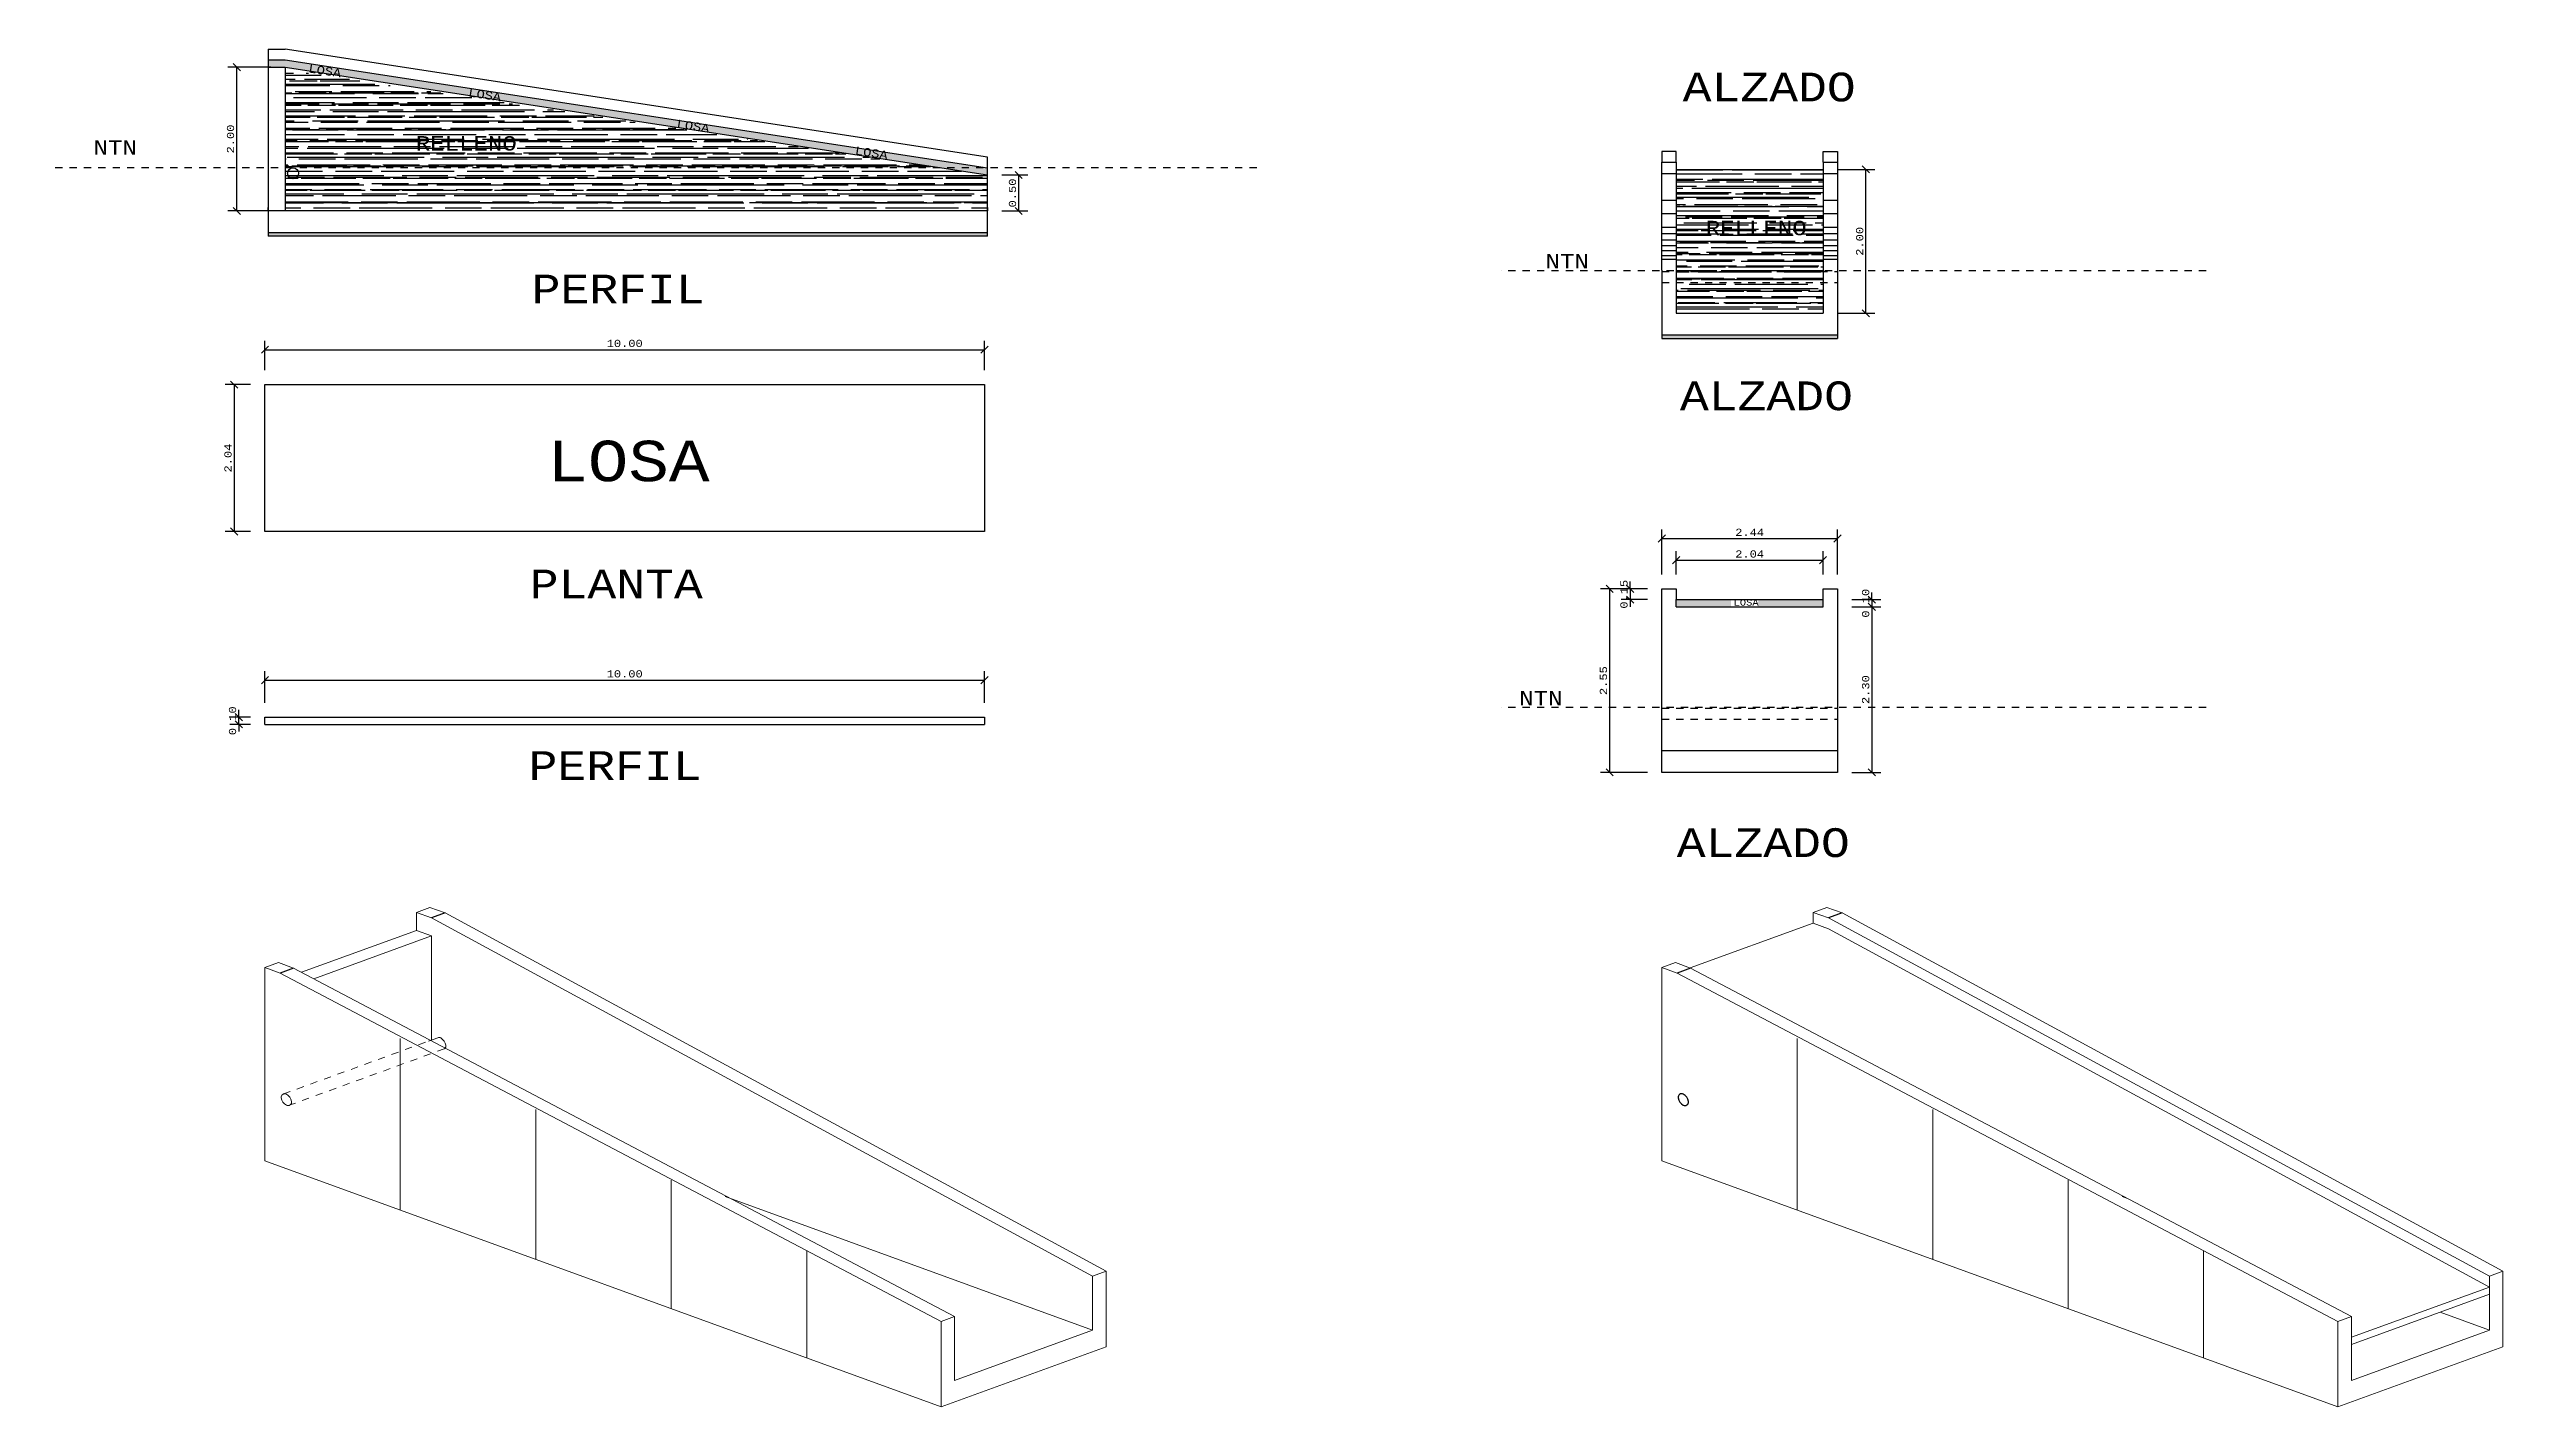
# Model space of a CAD drawing. Header units: metres. Extents: x -108 to 1267, y -15 to 572.
# Drawn here: x -21.52 to 12.59, y 4.24 to 23.11 of the extents above; entities that cross this region are included whole.
import ezdxf

# ---------------------------------------------------------------- set-up
doc = ezdxf.new("R2010")
doc.units = ezdxf.units.M
doc.linetypes.add('DASHED2', pattern=[0.375, 0.25, -0.125])
doc.layers.get('Defpoints').update_dxf_attribs({"lineweight": 0})
for name, color, linetype, lineweight in [('Cotas', 144, 'Continuous', 0), ('Muros', 7, 'Continuous', 0), ('Tubo-dre', 170, 'Continuous', 0)]:
    doc.layers.add(name, color=color, linetype=linetype, lineweight=lineweight)
doc.styles.add('corrier new', font='cour.ttf', dxfattribs={"height": 0.1})
doc.styles.get("Standard").update_dxf_attribs({"font": 'cour.ttf', "height": 0.1})
doc.dimstyles.new('Ing_metros_anotativa', dxfattribs={"dimscale": 0, "dimtxt": 0.1, "dimasz": 0.1, "dimexe": 0.125, "dimexo": 0.2, "dimgap": 0.03, "dimtad": 1, "dimzin": 1, "dimdsep": 46, "dimtxsty": 'corrier new', "dimblk": 'OBLIQUE', "dimcen": 0, "dimadec": 0, "dimazin": 0, "dimtfac": 1, "dimtix": 1, "dimtmove": 0, "dimatfit": 3, "dimfxl": 1, "dimarcsym": 0})

msp = doc.modelspace()

# ---------------------------------------------------------------- texts
at = {"transparency": 33554687, "char_height": 0.1139, "attachment_point": 1, "rotation": 351.2978}
for insert in [(-17.901, 22.903), (-15.679, 22.569), (-12.783, 22.135), (-10.305, 21.763)]:
    msp.add_mtext_dynamic_manual_height_columns('LOSA', width=1.08107, gutter_width=0.57, heights=[0], dxfattribs=dict(at, insert=insert))
at = {"transparency": 33554687, "attachment_point": 1}
for s, width, gutter_width, insert, char_height in [('ALZADO', 8.15481, 1, (1.187, 22.787), 0.4), ('NTN', 10.02919, 1, (-20.899, 21.846), 0.2), ('RELLENO', 1.89775, 1, (-16.42, 21.904), 0.2), ('RELLENO', 1.89775, 1, (1.508, 20.727), 0.2), ('NTN', 10.02919, 1, (-0.718, 20.265), 0.2), ('PERFIL', 8.15481, 1, (-14.81, 19.979), 0.4), ('ALZADO', 8.15481, 1, (1.149, 18.495), 0.4), ('LOSA', 5.33895, 2.813, (-14.594, 17.671), 0.5627), ('PLANTA', 8.15481, 1, (-14.837, 15.879), 0.4), ('LOSA', 0.82254, 0.433, (1.895, 15.466), 0.0867), ('NTN', 10.02919, 1, (-1.085, 14.194), 0.2), ('PERFIL', 8.15481, 1, (-14.853, 13.356), 0.4), ('ALZADO', 8.15481, 1, (1.105, 12.285), 0.4)]:
    msp.add_mtext_dynamic_manual_height_columns(s, width=width, gutter_width=gutter_width, heights=[0], dxfattribs=dict(at, insert=insert, char_height=char_height))

# ---------------------------------------------------------------- blocks, each defined once
blk = doc.blocks.new('tubo-dren')
at = {"transparency": 33554687}
blk.add_line((-2.18, 0.826), (-2.048, 0.778), dxfattribs=at)
at = {"linetype": 'DASHED2', "ltscale": 0.35, "transparency": 33554559}
for p, q in [((-0.032, 0.044), (-2.048, 0.778)), ((-2.266, 0.671), (-0.124, -0.109))]:
    blk.add_line(p, q, dxfattribs=at)
at = {"transparency": 33554687}
for centre, radius, start, end in [((-2.243, 0.712), 0.0484, 170.4568, 235), ((-2.147, 0.696), 0.145, 119.5432, 170.4568), ((-2.195, 0.78), 0.0484, 67.8746, 119.5432), ((-0.001, -0.085), 0.145, 119.5432, 170.4568), ((-0.049, -0.001), 0.0484, 350.4568, 119.5432), ((-0.097, -0.069), 0.0484, 170.4568, 299.5432), ((-0.144, 0.015), 0.145, 299.5432, 350.4568)]:
    blk.add_arc(centre, radius, start, end, dxfattribs=at)
blk = doc.blocks.new('_Oblique')
at = {"color": 0, "linetype": 'ByBlock', "lineweight": -2}
blk.add_line((-0.5, -0.5), (0.5, 0.5), dxfattribs=at)
blk = doc.blocks.new('*D116')
at = {"layer": 'Cotas', "color": 0, "lineweight": -2, "transparency": 16777216}
for p, q in [((3.338, 21.442), (3.859, 21.442)), ((3.734, 19.442), (3.734, 21.442)), ((3.338, 19.442), (3.859, 19.442))]:
    blk.add_line(p, q, dxfattribs=at)
at = {"layer": 'Defpoints', "color": 0, "transparency": 16777216}
for p in [(3.138, 21.442), (3.734, 21.442), (3.138, 19.442)]:
    blk.add_point(p, dxfattribs=at)
at = {"layer": 'Cotas', "color": 0, "lineweight": -2, "transparency": 16777216, "xscale": 0.1, "yscale": 0.1, "zscale": 0.1}
for p, rotation in [((3.734, 21.442), 90), ((3.734, 19.442), 270)]:
    blk.add_blockref('_Oblique', p, dxfattribs=dict(at, rotation=rotation))
at = {"layer": 'Cotas', "color": 0, "transparency": 16777216, "insert": (3.648, 20.442), "char_height": 0.1, "attachment_point": 5, "rotation": 90, "style": 'corrier new'}
blk.add_mtext('2.00', dxfattribs=at)
blk = doc.blocks.new('*D117')
at = {"layer": 'Cotas', "color": 0, "lineweight": -2, "transparency": 16777216}
for p, q in [((-18.517, 18.65), (-18.517, 19.061)), ((-18.517, 18.936), (-8.517, 18.936)), ((-8.517, 18.65), (-8.517, 19.061))]:
    blk.add_line(p, q, dxfattribs=at)
at = {"layer": 'Defpoints', "color": 0, "transparency": 16777216}
for p in [(-8.517, 18.936), (-18.517, 18.45), (-8.517, 18.45)]:
    blk.add_point(p, dxfattribs=at)
at = {"layer": 'Cotas', "color": 0, "lineweight": -2, "transparency": 16777216, "xscale": 0.1, "yscale": 0.1, "zscale": 0.1, "rotation": 180}
blk.add_blockref('_Oblique', (-18.517, 18.936), dxfattribs=at)
at = {"layer": 'Cotas', "color": 0, "lineweight": -2, "transparency": 16777216, "xscale": 0.1, "yscale": 0.1, "zscale": 0.1}
blk.add_blockref('_Oblique', (-8.517, 18.936), dxfattribs=at)
at = {"layer": 'Cotas', "color": 0, "transparency": 16777216, "insert": (-13.517, 19.023), "char_height": 0.1, "attachment_point": 5, "style": 'corrier new'}
blk.add_mtext('10.00', dxfattribs=at)
blk = doc.blocks.new('*D118')
at = {"layer": 'Cotas', "color": 0, "lineweight": -2, "transparency": 16777216}
for p, q in [((-18.717, 18.45), (-19.069, 18.45)), ((-18.944, 18.45), (-18.944, 16.41)), ((-18.717, 16.41), (-19.069, 16.41))]:
    blk.add_line(p, q, dxfattribs=at)
at = {"layer": 'Defpoints', "color": 0, "transparency": 16777216}
for p in [(-18.517, 18.45), (-18.944, 16.41), (-18.517, 16.41)]:
    blk.add_point(p, dxfattribs=at)
at = {"layer": 'Cotas', "color": 0, "lineweight": -2, "transparency": 16777216, "xscale": 0.1, "yscale": 0.1, "zscale": 0.1}
for p, rotation in [((-18.944, 18.45), 90), ((-18.944, 16.41), 270)]:
    blk.add_blockref('_Oblique', p, dxfattribs=dict(at, rotation=rotation))
at = {"layer": 'Cotas', "color": 0, "transparency": 16777216, "insert": (-19.03, 17.43), "char_height": 0.1, "attachment_point": 5, "rotation": 90, "style": 'corrier new'}
blk.add_mtext('2.04', dxfattribs=at)
blk = doc.blocks.new('*D119')
at = {"layer": 'Cotas', "color": 0, "lineweight": -2, "transparency": 16777216}
for p, q in [((-18.717, 13.829), (-19.006, 13.829)), ((-18.717, 13.729), (-19.006, 13.729)), ((-18.881, 13.829), (-18.881, 13.929)), ((-18.881, 13.729), (-18.881, 13.829)), ((-18.881, 13.729), (-18.881, 13.629))]:
    blk.add_line(p, q, dxfattribs=at)
at = {"layer": 'Defpoints', "color": 0, "transparency": 16777216}
for p in [(-18.881, 13.829), (-18.517, 13.829), (-18.517, 13.729)]:
    blk.add_point(p, dxfattribs=at)
at = {"layer": 'Cotas', "color": 0, "lineweight": -2, "transparency": 16777216, "xscale": 0.1, "yscale": 0.1, "zscale": 0.1}
for p, rotation in [((-18.881, 13.829), 270), ((-18.881, 13.729), 90)]:
    blk.add_blockref('_Oblique', p, dxfattribs=dict(at, rotation=rotation))
at = {"layer": 'Cotas', "color": 0, "transparency": 16777216, "insert": (-18.967, 13.779), "char_height": 0.1, "attachment_point": 5, "rotation": 90, "style": 'corrier new'}
blk.add_mtext('0.10', dxfattribs=at)
blk = doc.blocks.new('*D121')
at = {"layer": 'Cotas', "color": 0, "lineweight": -2, "transparency": 16777216}
for p, q in [((-18.517, 14.029), (-18.517, 14.468)), ((-18.517, 14.343), (-8.517, 14.343)), ((-8.517, 14.029), (-8.517, 14.468))]:
    blk.add_line(p, q, dxfattribs=at)
at = {"layer": 'Defpoints', "color": 0, "transparency": 16777216}
for p in [(-8.517, 14.343), (-18.517, 13.829), (-8.517, 13.829)]:
    blk.add_point(p, dxfattribs=at)
at = {"layer": 'Cotas', "color": 0, "lineweight": -2, "transparency": 16777216, "xscale": 0.1, "yscale": 0.1, "zscale": 0.1, "rotation": 180}
blk.add_blockref('_Oblique', (-18.517, 14.343), dxfattribs=at)
at = {"layer": 'Cotas', "color": 0, "lineweight": -2, "transparency": 16777216, "xscale": 0.1, "yscale": 0.1, "zscale": 0.1}
blk.add_blockref('_Oblique', (-8.517, 14.343), dxfattribs=at)
at = {"layer": 'Cotas', "color": 0, "transparency": 16777216, "insert": (-13.517, 14.43), "char_height": 0.1, "attachment_point": 5, "style": 'corrier new'}
blk.add_mtext('10.00', dxfattribs=at)
blk = doc.blocks.new('*D123')
at = {"layer": 'Cotas', "color": 0, "lineweight": -2, "transparency": 16777216}
for p, q in [((-8.274, 21.364), (-7.916, 21.364)), ((-8.041, 20.864), (-8.041, 21.364)), ((-8.274, 20.864), (-7.916, 20.864))]:
    blk.add_line(p, q, dxfattribs=at)
at = {"layer": 'Defpoints', "color": 0, "transparency": 16777216}
for p in [(-8.474, 21.364), (-8.041, 21.364), (-8.474, 20.864)]:
    blk.add_point(p, dxfattribs=at)
at = {"layer": 'Cotas', "color": 0, "lineweight": -2, "transparency": 16777216, "xscale": 0.1, "yscale": 0.1, "zscale": 0.1}
for p, rotation in [((-8.041, 21.364), 90), ((-8.041, 20.864), 270)]:
    blk.add_blockref('_Oblique', p, dxfattribs=dict(at, rotation=rotation))
at = {"layer": 'Cotas', "color": 0, "transparency": 16777216, "insert": (-8.127, 21.114), "char_height": 0.1, "attachment_point": 5, "rotation": 90, "style": 'corrier new'}
blk.add_mtext('0.50', dxfattribs=at)
blk = doc.blocks.new('*D124')
at = {"layer": 'Cotas', "color": 0, "lineweight": -2, "transparency": 16777216}
for p, q in [((-18.434, 22.864), (-19.033, 22.864)), ((-18.908, 20.864), (-18.908, 22.864)), ((-18.434, 20.864), (-19.033, 20.864))]:
    blk.add_line(p, q, dxfattribs=at)
at = {"layer": 'Defpoints', "color": 0, "transparency": 16777216}
for p in [(-18.908, 22.864), (-18.234, 22.864), (-18.234, 20.864)]:
    blk.add_point(p, dxfattribs=at)
at = {"layer": 'Cotas', "color": 0, "lineweight": -2, "transparency": 16777216, "xscale": 0.1, "yscale": 0.1, "zscale": 0.1}
for p, rotation in [((-18.908, 22.864), 90), ((-18.908, 20.864), 270)]:
    blk.add_blockref('_Oblique', p, dxfattribs=dict(at, rotation=rotation))
at = {"layer": 'Cotas', "color": 0, "transparency": 16777216, "insert": (-18.995, 21.864), "char_height": 0.1, "attachment_point": 5, "rotation": 90, "style": 'corrier new'}
blk.add_mtext('2.00', dxfattribs=at)
blk = doc.blocks.new('*D126')
at = {"layer": 'Cotas', "color": 0, "lineweight": -2, "transparency": 16777216}
for p, q in [((0.698, 15.612), (0.047, 15.612)), ((0.172, 15.612), (0.172, 13.062)), ((0.698, 13.062), (0.047, 13.062))]:
    blk.add_line(p, q, dxfattribs=at)
at = {"layer": 'Defpoints', "color": 0, "transparency": 16777216}
for p in [(0.898, 15.612), (0.172, 13.062), (0.898, 13.062)]:
    blk.add_point(p, dxfattribs=at)
at = {"layer": 'Cotas', "color": 0, "lineweight": -2, "transparency": 16777216, "xscale": 0.1, "yscale": 0.1, "zscale": 0.1}
for p, rotation in [((0.172, 15.612), 90), ((0.172, 13.062), 270)]:
    blk.add_blockref('_Oblique', p, dxfattribs=dict(at, rotation=rotation))
at = {"layer": 'Cotas', "color": 0, "transparency": 16777216, "insert": (0.086, 14.337), "char_height": 0.1, "attachment_point": 5, "rotation": 90, "style": 'corrier new'}
blk.add_mtext('2.55', dxfattribs=at)
blk = doc.blocks.new('*D127')
at = {"layer": 'Cotas', "color": 0, "lineweight": -2, "transparency": 16777216}
for p, q in [((0.898, 15.812), (0.898, 16.436)), ((3.338, 15.812), (3.338, 16.436)), ((0.898, 16.311), (3.338, 16.311))]:
    blk.add_line(p, q, dxfattribs=at)
at = {"layer": 'Defpoints', "color": 0, "transparency": 16777216}
for p in [(3.338, 16.311), (0.898, 15.612), (3.338, 15.612)]:
    blk.add_point(p, dxfattribs=at)
at = {"layer": 'Cotas', "color": 0, "lineweight": -2, "transparency": 16777216, "xscale": 0.1, "yscale": 0.1, "zscale": 0.1, "rotation": 180}
blk.add_blockref('_Oblique', (0.898, 16.311), dxfattribs=at)
at = {"layer": 'Cotas', "color": 0, "lineweight": -2, "transparency": 16777216, "xscale": 0.1, "yscale": 0.1, "zscale": 0.1}
blk.add_blockref('_Oblique', (3.338, 16.311), dxfattribs=at)
at = {"layer": 'Cotas', "color": 0, "transparency": 16777216, "insert": (2.118, 16.398), "char_height": 0.1, "attachment_point": 5, "style": 'corrier new'}
blk.add_mtext('2.44', dxfattribs=at)
blk = doc.blocks.new('*D128')
at = {"layer": 'Cotas', "color": 0, "lineweight": -2, "transparency": 16777216}
for p, q in [((3.538, 15.362), (3.942, 15.362)), ((3.817, 15.362), (3.817, 13.062)), ((3.538, 13.062), (3.942, 13.062))]:
    blk.add_line(p, q, dxfattribs=at)
at = {"layer": 'Defpoints', "color": 0, "transparency": 16777216}
for p in [(3.338, 15.362), (3.338, 13.062), (3.817, 13.062)]:
    blk.add_point(p, dxfattribs=at)
at = {"layer": 'Cotas', "color": 0, "lineweight": -2, "transparency": 16777216, "xscale": 0.1, "yscale": 0.1, "zscale": 0.1}
for p, rotation in [((3.817, 15.362), 90), ((3.817, 13.062), 270)]:
    blk.add_blockref('_Oblique', p, dxfattribs=dict(at, rotation=rotation))
at = {"layer": 'Cotas', "color": 0, "transparency": 16777216, "insert": (3.731, 14.212), "char_height": 0.1, "attachment_point": 5, "rotation": 90, "style": 'corrier new'}
blk.add_mtext('2.30', dxfattribs=at)
blk = doc.blocks.new('*D129')
at = {"layer": 'Cotas', "color": 0, "lineweight": -2, "transparency": 16777216}
for p, q in [((1.098, 15.812), (1.098, 16.135)), ((3.138, 15.812), (3.138, 16.135)), ((1.098, 16.01), (3.138, 16.01))]:
    blk.add_line(p, q, dxfattribs=at)
at = {"layer": 'Defpoints', "color": 0, "transparency": 16777216}
for p in [(3.138, 16.01), (1.098, 15.612), (3.138, 15.612)]:
    blk.add_point(p, dxfattribs=at)
at = {"layer": 'Cotas', "color": 0, "lineweight": -2, "transparency": 16777216, "xscale": 0.1, "yscale": 0.1, "zscale": 0.1, "rotation": 180}
blk.add_blockref('_Oblique', (1.098, 16.01), dxfattribs=at)
at = {"layer": 'Cotas', "color": 0, "lineweight": -2, "transparency": 16777216, "xscale": 0.1, "yscale": 0.1, "zscale": 0.1}
blk.add_blockref('_Oblique', (3.138, 16.01), dxfattribs=at)
at = {"layer": 'Cotas', "color": 0, "transparency": 16777216, "insert": (2.118, 16.096), "char_height": 0.1, "attachment_point": 5, "style": 'corrier new'}
blk.add_mtext('2.04', dxfattribs=at)
blk = doc.blocks.new('*D130')
at = {"layer": 'Cotas', "color": 0, "lineweight": -2, "transparency": 16777216}
for p, q in [((3.538, 15.462), (3.942, 15.462)), ((3.538, 15.362), (3.942, 15.362)), ((3.817, 15.462), (3.817, 15.562)), ((3.817, 15.462), (3.817, 15.362)), ((3.817, 15.362), (3.817, 15.262))]:
    blk.add_line(p, q, dxfattribs=at)
at = {"layer": 'Defpoints', "color": 0, "transparency": 16777216}
for p in [(3.338, 15.462), (3.338, 15.362), (3.817, 15.362)]:
    blk.add_point(p, dxfattribs=at)
at = {"layer": 'Cotas', "color": 0, "lineweight": -2, "transparency": 16777216, "xscale": 0.1, "yscale": 0.1, "zscale": 0.1}
for p, rotation in [((3.817, 15.462), 270), ((3.817, 15.362), 90)]:
    blk.add_blockref('_Oblique', p, dxfattribs=dict(at, rotation=rotation))
at = {"layer": 'Cotas', "color": 0, "transparency": 16777216, "insert": (3.731, 15.412), "char_height": 0.1, "attachment_point": 5, "rotation": 90, "style": 'corrier new'}
blk.add_mtext('0.10', dxfattribs=at)
blk = doc.blocks.new('*D131')
at = {"layer": 'Cotas', "color": 0, "lineweight": -2, "transparency": 16777216}
for p, q in [((0.458, 15.612), (0.458, 15.712)), ((0.698, 15.612), (0.333, 15.612)), ((0.698, 15.462), (0.333, 15.462)), ((0.458, 15.612), (0.458, 15.462)), ((0.458, 15.462), (0.458, 15.362))]:
    blk.add_line(p, q, dxfattribs=at)
at = {"layer": 'Defpoints', "color": 0, "transparency": 16777216}
for p in [(0.458, 15.462), (0.898, 15.612), (0.898, 15.462)]:
    blk.add_point(p, dxfattribs=at)
at = {"layer": 'Cotas', "color": 0, "lineweight": -2, "transparency": 16777216, "xscale": 0.1, "yscale": 0.1, "zscale": 0.1}
for p, rotation in [((0.458, 15.612), 270), ((0.458, 15.462), 90)]:
    blk.add_blockref('_Oblique', p, dxfattribs=dict(at, rotation=rotation))
at = {"layer": 'Cotas', "color": 0, "transparency": 16777216, "insert": (0.372, 15.537), "char_height": 0.1, "attachment_point": 5, "rotation": 90, "style": 'corrier new'}
blk.add_mtext('0.15', dxfattribs=at)

# ---------------------------------------------------------------- dimensions: what is measured, and where the dimension line sits
at = {"layer": 'Cotas', "transparency": 33554687}
for base, p1, p2, picture, middle in [((-18.908, 22.864), (-18.234, 20.864), (-18.234, 22.864), '*D124', (-18.995, 21.864)), ((3.734, 21.442), (3.138, 19.442), (3.138, 21.442), '*D116', (3.648, 20.442)), ((-8.041, 21.364), (-8.474, 20.864), (-8.474, 21.364), '*D123', (-8.127, 21.114)), ((-18.944, 16.41), (-18.517, 18.45), (-18.517, 16.41), '*D118', (-19.03, 17.43)), ((0.458, 15.462), (0.898, 15.612), (0.898, 15.462), '*D131', (0.372, 15.537)), ((0.172, 13.062), (0.898, 15.612), (0.898, 13.062), '*D126', (0.086, 14.337)), ((3.817, 15.362), (3.338, 15.462), (3.338, 15.362), '*D130', (3.731, 15.412)), ((3.817, 13.062), (3.338, 15.362), (3.338, 13.062), '*D128', (3.731, 14.212)), ((-18.881, 13.829), (-18.517, 13.729), (-18.517, 13.829), '*D119', (-18.967, 13.779))]:
    dim = msp.add_linear_dim(base=base, p1=p1, p2=p2, angle=90, dimstyle='Ing_metros_anotativa', dxfattribs=at)
    dim.commit()
    dim.dimension.update_dxf_attribs({"geometry": picture, "text_midpoint": middle})
for base, p1, p2, picture, middle in [((-8.517, 18.936), (-18.517, 18.45), (-8.517, 18.45), '*D117', (-13.517, 19.023)), ((3.338, 16.311), (0.898, 15.612), (3.338, 15.612), '*D127', (2.118, 16.398)), ((3.138, 16.01), (1.098, 15.612), (3.138, 15.612), '*D129', (2.118, 16.096)), ((-8.517, 14.343), (-18.517, 13.829), (-8.517, 13.829), '*D121', (-13.517, 14.43))]:
    dim = msp.add_linear_dim(base=base, p1=p1, p2=p2, dimstyle='Ing_metros_anotativa', dxfattribs=at)
    dim.commit()
    dim.dimension.update_dxf_attribs({"geometry": picture, "text_midpoint": middle})

# ---------------------------------------------------------------- hatches: boundary and pattern name
at = {"transparency": 33554495}
h = msp.add_hatch(dxfattribs=at)
h.set_pattern_fill('AR-CONC', color=256, scale=0.0005, angle=20)
h.paths.add_polyline_path([(-18.234, 22.964), (-18.474, 22.964), (-18.474, 22.864), (-18.234, 22.864), (-9.125, 21.464), (-8.474, 21.464)])
h.paths.add_polyline_path([(-8.474, 21.464), (-9.125, 21.464), (-8.474, 21.364)])
at = {"transparency": 33554687}
h = msp.add_hatch(dxfattribs=at)
h.set_pattern_fill('AR-RROOF', color=32, scale=0.005)
h.set_pattern_definition([(0, (-1000.04765, -777.85532), (0.2794, 0.127), [1.905, -0.254, 0.635, -0.127]), (0, (-999.87874, -777.79182), (-0.127, 0.16891), [0.381, -0.04191, 0.762, -0.09525]), (0, (-999.98415, -777.74737), (0.6604, 0.08509), [1.016, -0.1778, 0.508, -0.127])])
h.paths.add_polyline_path([(-18.234, 22.828), (-18.234, 20.864), (-8.474, 20.864), (-8.474, 21.214), (-8.474, 21.364)])
h = msp.add_hatch(dxfattribs=at)
h.set_pattern_fill('AR-RROOF', color=32, scale=0.005)
h.set_pattern_definition([(0, (-968.43146, -779.42692), (0.2794, 0.127), [1.905, -0.254, 0.635, -0.127]), (0, (-968.26255, -779.36342), (-0.127, 0.16891), [0.381, -0.04191, 0.762, -0.09525]), (0, (-968.36796, -779.31897), (0.6604, 0.08509), [1.016, -0.1778, 0.508, -0.127])])
h.paths.add_polyline_path([(1.098, 21.442), (1.098, 19.442), (2.898, 19.442), (3.138, 19.442), (3.138, 20.192), (3.138, 21.442)])
at = {"true_color": 0x939598, "transparency": 33554687}
h = msp.add_hatch(dxfattribs=at)
h.set_pattern_fill('CLAY', color=252, scale=0.004)
h.set_pattern_definition([(0, (-958.60325, -778.205319), (0, 0.01905), []), (0, (-958.60325, -778.202144), (0, 0.01905), []), (0, (-958.60325, -778.198969), (0, 0.01905), []), (0, (-958.60325, -778.192619), (0, 0.01905), [0.01905, -0.0127])])
h.paths.add_polyline_path([(-18.474, 20.564), (-18.474, 20.514), (-8.474, 20.514), (-8.474, 20.564)])
h = msp.add_hatch(dxfattribs=at)
h.set_pattern_fill('CLAY', color=252, scale=0.004)
h.set_pattern_definition([(0, (-940.924596, -779.630092), (0, 0.01905), []), (0, (-940.924596, -779.626917), (0, 0.01905), []), (0, (-940.924596, -779.623742), (0, 0.01905), []), (0, (-940.924596, -779.617392), (0, 0.01905), [0.01905, -0.0127])])
h.paths.add_polyline_path([(3.338, 19.142), (0.898, 19.142), (0.898, 19.092), (3.338, 19.092)])
at = {"linetype": 'DASHED2', "true_color": 0x636466, "transparency": 33554687}
h = msp.add_hatch(dxfattribs=at)
h.set_pattern_fill('AR-SAND', color=251, scale=0.0001, angle=20)
h.set_pattern_definition([(57.5, (-971.017996, -781.4379654), (-0.001824245616, 0.004544255783), [0, -0.0038608, 0, -0.004318, 0, -0.0041275]), (27.5, (-971.017996, -781.4379654), (0.001772450884, 0.00827341275), [0, -0.0020828, 0, -0.0034798, 0, -0.0013335]), (347.5, (-971.020932, -781.439034), (0.007427981473, 0.002718858357), [0, -0.00127, 0, -0.004572, 0, -0.005969]), (337.5, (-971.020932, -781.439034), (0.00641262045, 0.004706367273), [0, -0.000635, 0, -0.0029972, 0, -0.003429])])
h.paths.add_polyline_path([(3.138, 15.362), (3.138, 15.462), (1.098, 15.462), (1.098, 15.362)])
h.paths.add_polyline_path([(1.861, 15.362), (2.235, 15.362), (2.237, 15.452), (1.858, 15.452)], flags=17)

# ---------------------------------------------------------------- linework, layer by layer
at = {"transparency": 33554687}
for p, q in [((-18.474, 23.114), (-18.474, 20.514)), ((-18.474, 23.114), (-18.474, 23.114)), ((-18.474, 23.114), (-18.234, 23.114)), ((-18.474, 22.964), (-18.234, 22.964)), ((-18.474, 22.864), (-18.234, 22.864)), ((-8.474, 21.614), (-18.234, 23.114)), ((-18.234, 22.964), (-8.474, 21.464)), ((-18.234, 22.864), (-18.234, 20.864)), ((-18.234, 22.864), (-8.474, 21.364)), ((-8.474, 20.514), (-8.474, 21.614)), ((1.098, 21.692), (0.898, 21.692)), ((0.898, 20.042), (0.898, 21.542)), ((0.898, 21.542), (1.098, 21.542)), ((1.098, 21.542), (1.098, 19.442)), ((3.138, 21.542), (3.138, 19.442)), ((3.138, 21.542), (3.338, 21.542)), ((3.338, 21.542), (3.338, 20.042)), ((0.898, 21.384), (1.098, 21.384)), ((1.098, 21.442), (3.138, 21.442)), ((3.138, 21.384), (3.338, 21.384)), ((0.898, 21.014), (1.098, 21.014)), ((0.898, 20.83), (1.098, 20.83)), ((3.138, 21.014), (3.338, 21.014)), ((3.138, 20.83), (3.338, 20.83)), ((-8.474, 20.514), (-18.474, 20.514)), ((0.898, 20.641), (1.098, 20.641)), ((0.898, 20.55), (1.098, 20.55)), ((0.898, 20.464), (1.098, 20.464)), ((3.138, 20.641), (3.338, 20.641)), ((3.138, 20.55), (3.338, 20.55)), ((3.138, 20.464), (3.338, 20.464)), ((0.898, 20.384), (1.098, 20.384)), ((0.898, 20.313), (1.098, 20.313)), ((0.898, 20.244), (1.098, 20.244)), ((0.898, 20.192), (1.098, 20.192)), ((3.138, 20.384), (3.338, 20.384)), ((3.138, 20.313), (3.338, 20.313)), ((3.138, 20.244), (3.338, 20.244)), ((3.138, 20.192), (3.338, 20.192)), ((0.898, 20.042), (0.898, 19.942)), ((3.338, 20.042), (3.338, 19.092)), ((1.098, 19.442), (3.138, 19.442)), ((0.898, 13.062), (0.898, 15.612)), ((0.898, 15.612), (1.098, 15.612)), ((1.098, 15.612), (1.098, 15.462)), ((1.098, 15.462), (3.138, 15.462)), ((1.098, 15.362), (1.098, 15.462)), ((1.098, 15.362), (3.138, 15.362)), ((3.138, 15.462), (3.138, 15.612)), ((3.138, 15.612), (3.338, 15.612)), ((3.138, 15.362), (3.138, 15.472)), ((3.338, 15.612), (3.338, 13.062)), ((-18.517, 13.829), (-8.517, 13.829)), ((-18.517, 13.729), (-18.517, 13.829)), ((-18.517, 13.729), (-8.517, 13.729)), ((-8.517, 13.829), (-8.517, 13.729)), ((3.338, 13.362), (0.898, 13.362)), ((3.338, 13.062), (0.898, 13.062)), ((-16.013, 11.107), (-16.201, 11.039)), ((3.402, 11.107), (3.214, 11.039)), ((-18.118, 10.341), (-18.306, 10.272)), ((1.297, 10.341), (1.109, 10.272))]:
    msp.add_line(p, q, dxfattribs=at)
at = {"linetype": 'DASHED2', "transparency": 33554687}
for p, q in [((0.898, 21.692), (0.898, 21.542)), ((1.098, 21.542), (1.098, 21.692)), ((3.138, 21.542), (3.138, 21.692)), ((3.138, 21.692), (3.338, 21.692)), ((3.338, 21.692), (3.338, 21.542))]:
    msp.add_line(p, q, dxfattribs=at)
at = {"color": 1, "linetype": 'DASHED2', "ltscale": 0.35, "transparency": 33554559}
for p, q in [((-4.733, 21.464), (-21.517, 21.464)), ((8.463, 20.032), (-1.337, 20.032)), ((8.463, 13.962), (-1.337, 13.962))]:
    msp.add_line(p, q, dxfattribs=at)
at = {"color": 251, "true_color": 0x636466, "transparency": 33554687}
for p, q in [((-18.474, 20.864), (-18.474, 20.914)), ((-8.474, 20.914), (-8.474, 20.864)), ((-18.474, 20.564), (-8.474, 20.564))]:
    msp.add_line(p, q, dxfattribs=at)
at = {"color": 7, "transparency": 33554687}
for p, q in [((-8.474, 20.864), (-18.474, 20.864)), ((-18.474, 20.564), (-8.474, 20.564)), ((0.898, 19.942), (0.898, 19.092)), ((0.898, 19.142), (3.338, 19.142)), ((0.898, 19.092), (3.338, 19.092))]:
    msp.add_line(p, q, dxfattribs=at)
at = {"color": 3, "linetype": 'DASHED2', "ltscale": 0.35, "transparency": 33554559}
for p, q in [((0.898, 20.022), (3.338, 20.022)), ((0.898, 19.87), (3.338, 19.87)), ((0.898, 13.952), (3.338, 13.952)), ((0.898, 13.8), (3.338, 13.8))]:
    msp.add_line(p, q, dxfattribs=at)
at = {"transparency": 33554687}
msp.add_lwpolyline([(-8.517, 16.41), (-18.517, 16.41), (-18.517, 18.45), (-8.517, 18.45), (-8.517, 16.41)], dxfattribs=at)
at = {"color": 5, "transparency": 33554687}
msp.add_circle((-18.126, 21.388), 0.0762, dxfattribs=at)
at = {"transparency": 33554687}
for centre, radius, start, end in [((1.172, 8.547), 0.0484, 60.4568, 189.5432), ((1.267, 8.563), 0.145, 189.5432, 240.4568), ((1.124, 8.463), 0.145, 9.5432, 60.4568), ((1.219, 8.479), 0.0484, 240.4568, 9.5432)]:
    msp.add_arc(centre, radius, start, end, dxfattribs=at)
at = {"layer": 'Muros', "transparency": 33554687}
for p, q in [((-16.412, 11.115), (-16.224, 11.184)), ((-16.412, 11.115), (-16.412, 10.865)), ((-16.412, 11.115), (-16.201, 11.039)), ((-16.224, 11.184), (-16.013, 11.107)), ((-16.201, 11.039), (-7.015, 6.058)), ((-16.013, 11.107), (-6.827, 6.127)), ((3.002, 10.965), (1.292, 10.343)), ((3.002, 11.115), (3.19, 11.184)), ((3.002, 11.115), (3.002, 10.965)), ((3.002, 11.115), (3.214, 11.039)), ((3.002, 10.965), (3.214, 10.889)), ((3.19, 11.184), (3.402, 11.107)), ((3.214, 11.039), (12.399, 6.058)), ((3.402, 11.107), (12.587, 6.127)), ((-16.412, 10.865), (-18.01, 10.284)), ((-16.201, 10.789), (-17.837, 10.193)), ((-16.412, 10.865), (-16.201, 10.789)), ((-16.201, 10.789), (-16.201, 9.342)), ((3.214, 10.889), (12.399, 5.908)), ((-18.517, 10.349), (-18.329, 10.418)), ((-18.517, 7.662), (-18.517, 10.349)), ((-18.517, 10.349), (-18.306, 10.272)), ((-18.329, 10.418), (-18.118, 10.341)), ((-18.306, 10.272), (-9.12, 5.429)), ((-18.118, 10.341), (-8.932, 5.498)), ((0.898, 10.349), (1.086, 10.418)), ((0.898, 7.662), (0.898, 10.349)), ((0.898, 10.349), (1.109, 10.272)), ((1.086, 10.418), (1.297, 10.341)), ((1.109, 10.272), (10.294, 5.429)), ((1.297, 10.341), (10.482, 5.498)), ((-16.638, 6.978), (-16.638, 9.365)), ((2.777, 6.978), (2.777, 9.365)), ((-14.752, 6.292), (-14.752, 8.378)), ((4.663, 6.292), (4.663, 8.378)), ((-9.12, 4.242), (-18.517, 7.662)), ((10.294, 4.242), (0.898, 7.662)), ((-12.869, 5.607), (-12.869, 7.392)), ((-7.015, 5.308), (-12.119, 7.166)), ((6.546, 5.607), (6.546, 7.392)), ((7.368, 7.14), (7.296, 7.166)), ((-10.987, 4.922), (-10.987, 6.406)), ((8.428, 4.922), (8.428, 6.406)), ((-7.015, 6.058), (-6.827, 6.127)), ((-7.015, 5.308), (-7.015, 6.058)), ((-6.827, 6.127), (-6.827, 5.977)), ((-6.827, 5.977), (-6.827, 5.077)), ((12.399, 5.908), (10.482, 5.211)), ((12.399, 5.808), (10.482, 5.111)), ((12.399, 6.058), (12.587, 6.127)), ((12.399, 5.308), (12.399, 6.058)), ((12.587, 6.127), (12.587, 5.977)), ((12.587, 5.977), (12.587, 5.077)), ((-9.12, 5.429), (-8.932, 5.498)), ((-8.932, 5.498), (-8.932, 4.611)), ((10.294, 5.429), (10.482, 5.498)), ((10.482, 5.498), (10.482, 4.611)), ((12.399, 5.308), (11.713, 5.558)), ((-9.12, 5.429), (-9.12, 4.242)), ((-7.015, 5.308), (-8.932, 4.611)), ((10.294, 5.429), (10.294, 4.242)), ((12.399, 5.308), (10.482, 4.611)), ((-6.827, 5.077), (-9.12, 4.242)), ((12.587, 5.077), (10.294, 4.242))]:
    msp.add_line(p, q, dxfattribs=at)

# ---------------------------------------------------------------- block references
at = {"layer": 'Tubo-dre', "transparency": 33554687, "xscale": -1}
msp.add_blockref('tubo-dren', (-18.292, 8.548), dxfattribs=at)

msp.set_redraw_order([(e.dxf.handle, doc.entitydb.next_handle()) for e in msp.query("TEXT MTEXT ATTDEF DIMENSION ARC_DIMENSION")])  # texts and dimensions are drawn at this point

doc.saveas('drawing.dxf')
